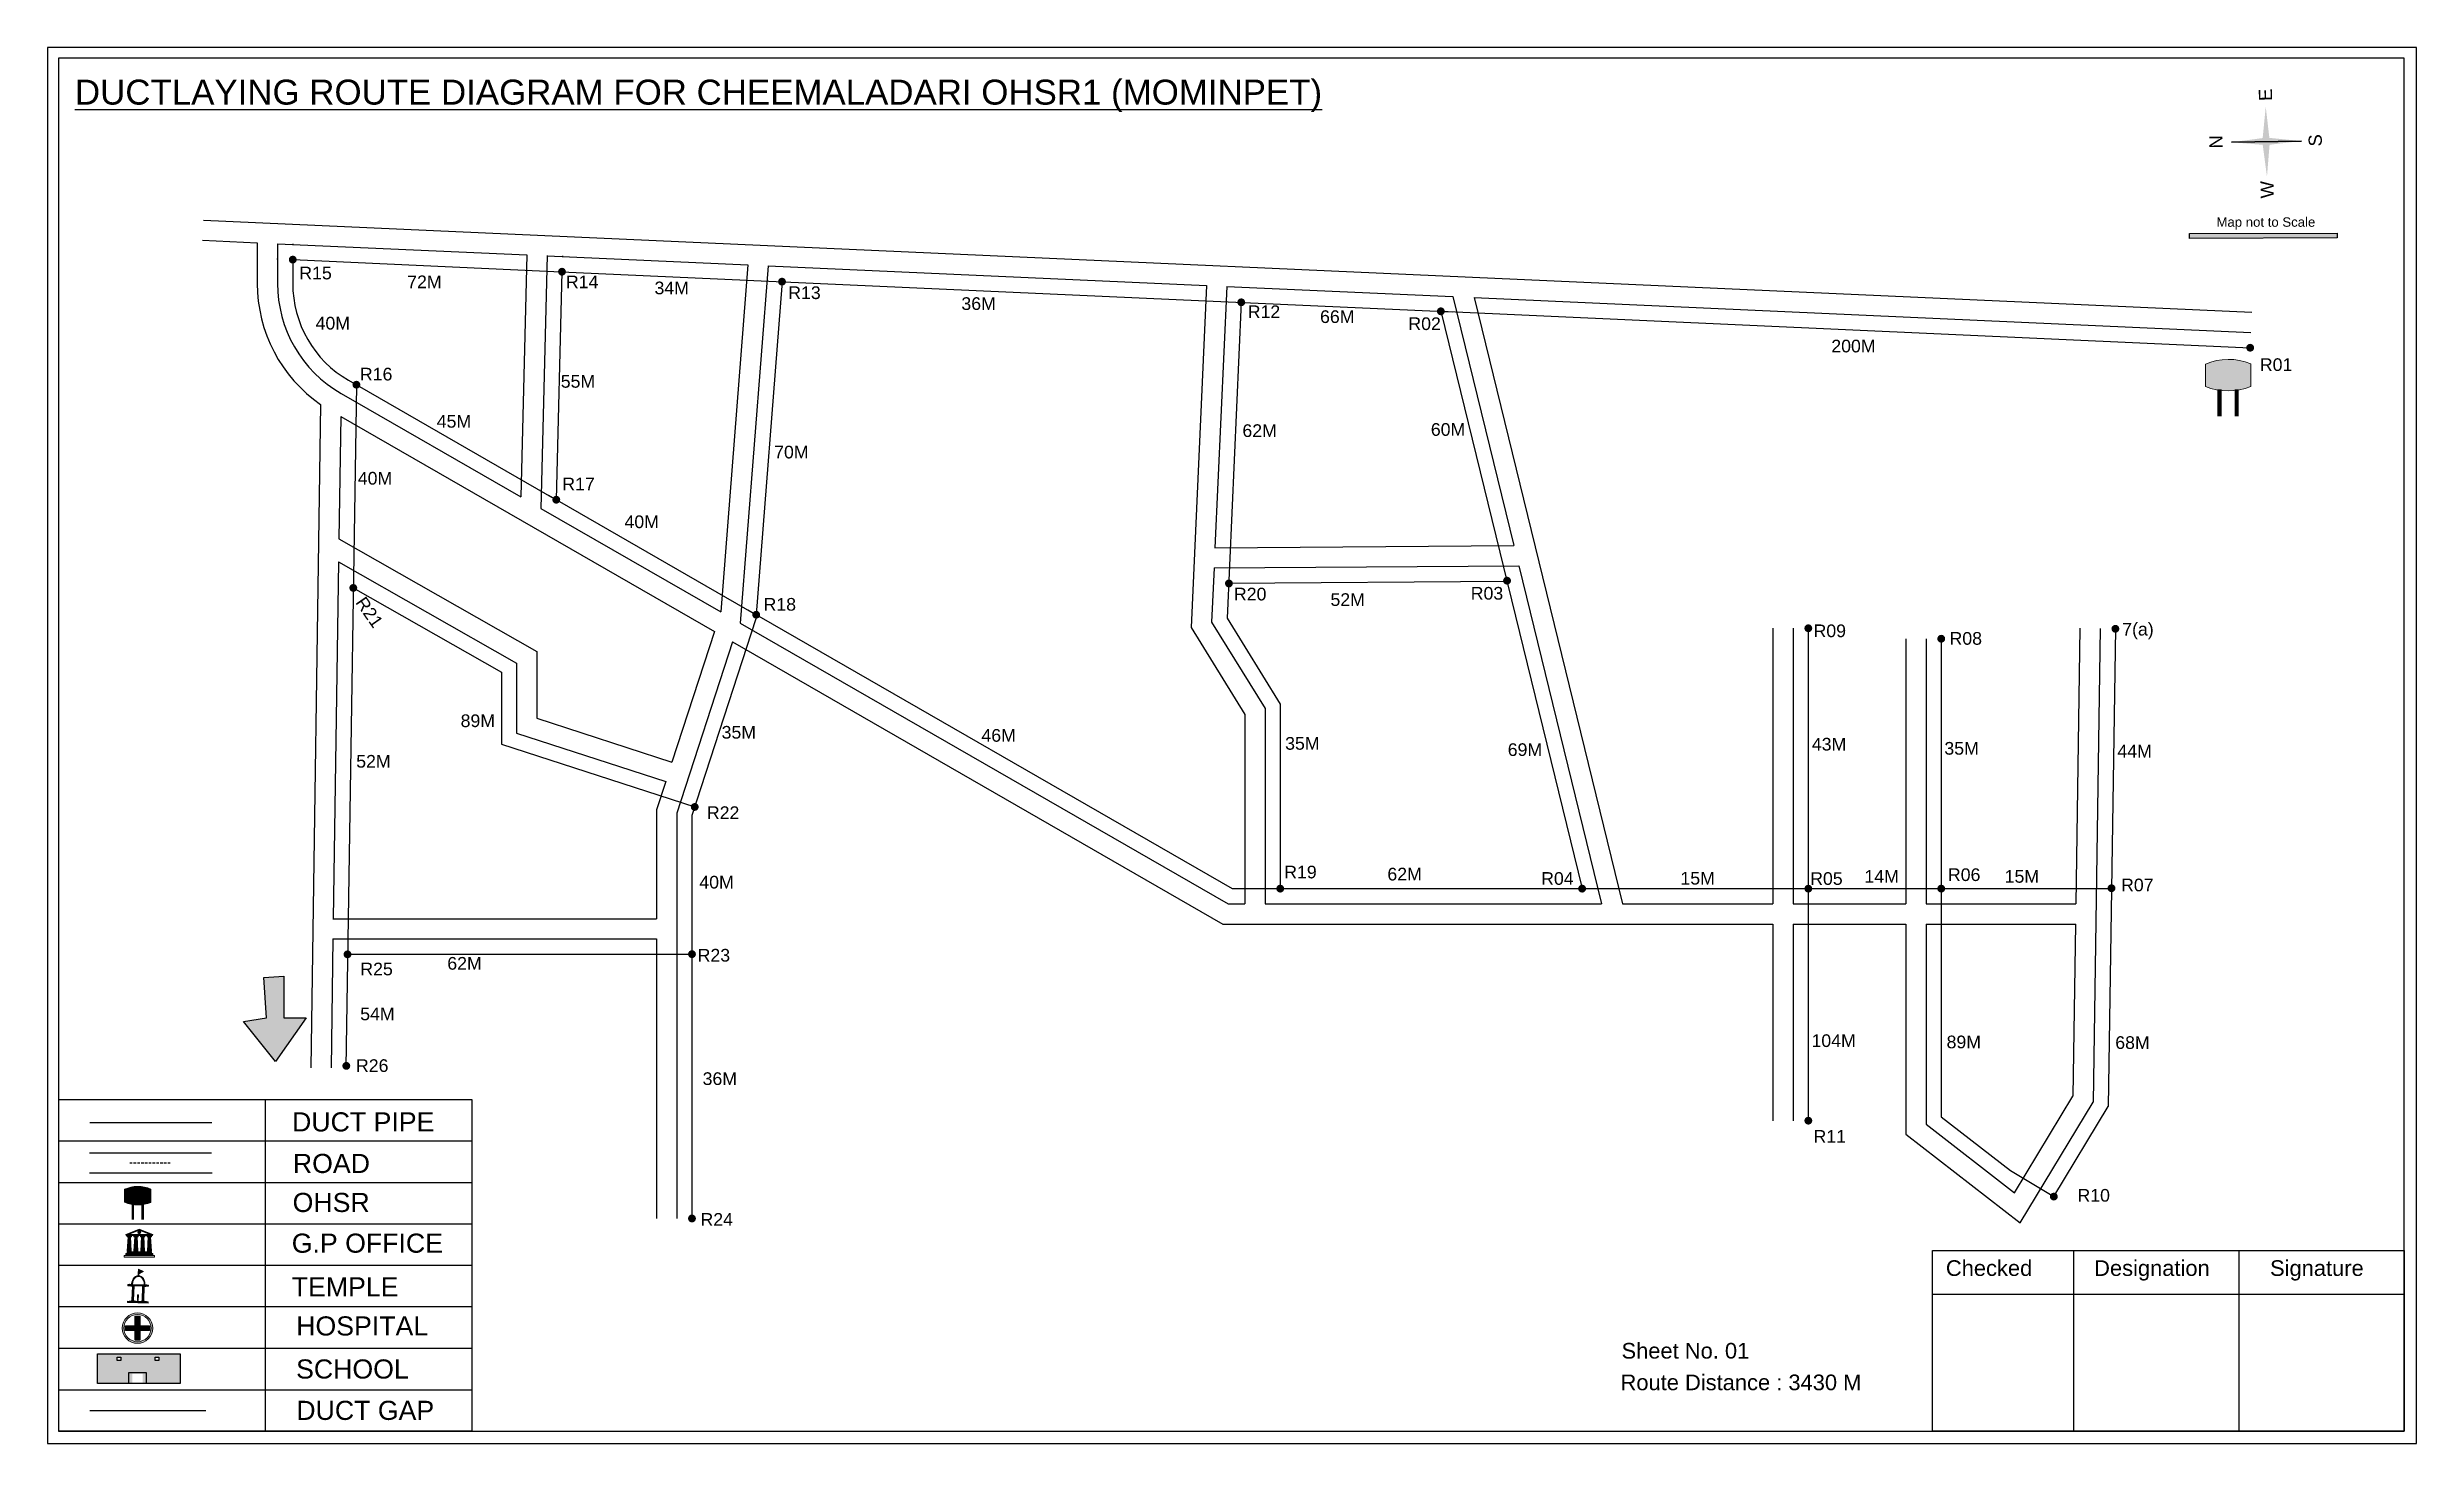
# Model space of a CAD drawing. Header units: inches. Extents: x 183 to 7161, y 301 to 1670.
# Drawn here: x 2012 to 2946, y 1119 to 1670 of the extents above; entities that cross this region are included whole.
import ezdxf

# ---------------------------------------------------------------- set-up
doc = ezdxf.new("R2010")
doc.units = ezdxf.units.IN
doc.header["$MEASUREMENT"] = 0
doc.linetypes.add('DASHEDX2', pattern=[1.5, 1, -0.5])
for name, color, linetype in [('LANDMARK', 7, 'Continuous'), ('OHT', 7, 'Continuous'), ('pipe', 5, 'Continuous')]:
    doc.layers.add(name, color=color, linetype=linetype)
doc.styles.get("Standard").update_dxf_attribs({"font": 'arial.ttf'})

msp = doc.modelspace()

# ---------------------------------------------------------------- texts
at = {"color": 242, "true_color": 0xcd2027}
msp.add_text('%%UDUCTLAYING ROUTE DIAGRAM FOR CHEEMALADARI OHSR1 (MOMINPET)', height=9.8438, dxfattribs=at).set_placement((2022.41, 1647.26))
for s, height, rotation, p in [('E', 5.2, 91.00631, (2889.18, 1648.73)), ('N', 5.2, 91.00631, (2869.67, 1629.99)), ('S', 5.2, 91.00631, (2908.82, 1630.78)), ('W', 5.2, 91.00631, (2889.86, 1610.31)), ('R21', 5, 304.85685, (2132.85, 1450.87))]:
    msp.add_text(s, height=height, rotation=rotation).set_placement(p)
for s, height, p in [('Map not to Scale', 3.7195, (2867.22, 1599.08)), ('R15', 5, (2110.92, 1578.33)), ('72M', 5, (2153.47, 1574.84)), ('R14', 5, (2216.09, 1574.84)), ('34M', 5, (2251.03, 1572.45)), ('R13', 5, (2303.79, 1570.57)), ('36M', 5, (2372.1, 1566.27)), ('40M', 5, (2117.33, 1558.55)), ('R12', 5, (2485.06, 1563.06)), ('66M', 5, (2513.59, 1561.12)), ('R02', 5, (2548.43, 1558.34)), ('200M', 5, (2715.28, 1549.53)), ('R16', 5, (2134.82, 1538.45)), ('R01', 5, (2884.34, 1542.19)), ('55M', 5, (2214.05, 1535.59)), ('45M', 5, (2165.12, 1519.83)), ('62M', 5, (2482.96, 1516.16)), ('60M', 5, (2557.29, 1516.62)), ('70M', 5, (2298.23, 1507.71)), ('40M', 5, (2133.98, 1497.38)), ('R17', 5, (2214.66, 1495.12)), ('40M', 5, (2239.2, 1480.22)), ('R18', 5, (2294.05, 1447.65)), ('R20', 5, (2479.62, 1451.69)), ('52M', 5, (2517.69, 1449.52)), ('R03', 5, (2573.03, 1452)), ('R09', 5, (2708.27, 1437.2)), ('7(a)', 5, (2830.04, 1437.85)), ('R08', 5, (2761.91, 1434.21)), ('89M', 5, (2174.55, 1401.73)), ('35M', 5, (2277.5, 1397.18)), ('46M', 5, (2380, 1395.95)), ('35M', 5, (2499.82, 1392.8)), ('69M', 5, (2587.63, 1390.33)), ('43M', 5, (2707.6, 1392.49)), ('35M', 5, (2759.88, 1390.85)), ('44M', 5, (2828.13, 1389.73)), ('52M', 5, (2133.36, 1385.73)), ('R22', 5, (2271.7, 1365.47)), ('R19', 5, (2499.45, 1342.06)), ('62M', 5, (2540.15, 1341.24)), ('R06', 5, (2761.28, 1341.01)), ('40M', 5, (2268.72, 1338.06)), ('R04', 5, (2600.81, 1339.51)), ('15M', 5, (2655.76, 1339.62)), ('R05', 5, (2706.94, 1339.49)), ('14M', 5, (2728.35, 1340.34)), ('15M', 5, (2783.66, 1340.34)), ('R07', 5, (2829.59, 1336.95)), ('R25', 5, (2134.98, 1303.81)), ('62M', 5, (2169.29, 1306.04)), ('R23', 5, (2268.04, 1309.24)), ('54M', 5, (2134.93, 1286.08)), ('104M', 5, (2707.46, 1275.54)), ('89M', 5, (2760.75, 1275.03)), ('68M', 5, (2827.29, 1274.79)), ('R26', 5, (2133.26, 1265.7)), ('36M', 5, (2270.01, 1260.56)), ('DUCT PIPE', 7.537, (2108.05, 1242.24)), ('R11', 5, (2708.26, 1237.78)), ('ROAD ', 7.537, (2108.37, 1225.85)), ('OHSR', 7.537, (2108.27, 1210.46)), ('R10', 5, (2812.38, 1214.54)), ('R24', 5, (2269.17, 1205.03)), ('G.P OFFICE', 7.537, (2107.93, 1194.4)), ('Checked', 6.18, (2760.48, 1185.25)), ('Designation', 6.1803, (2818.96, 1185.25)), ('Signature', 6.18, (2888.36, 1185.25)), ('TEMPLE', 7.537, (2107.92, 1177.17)), ('HOSPITAL', 7.537, (2109.68, 1161.75)), ('Sheet No. 01', 6.1803, (2632.52, 1152.64)), ('SCHOOL', 7.537, (2109.63, 1144.77)), ('Route Distance : 3430 M', 6.1803, (2632.13, 1140.17)), ('DUCT GAP', 7.537, (2109.73, 1128.45))]:
    msp.add_text(s, height=height).set_placement(p)

# ---------------------------------------------------------------- blocks, each defined once
blk = doc.blocks.new('OHT')
at = {"linetype": 'Continuous', "lineweight": 0, "true_color": 0x0ffffc}
blk.add_hatch(color=4, dxfattribs=at).paths.add_polyline_path([(0.012, 1), (0, 1, 0.101323), (-0.4, 0.916), (-0.4, 0.525, 0.194075), (0.399, 0.521), (0.399, 0.921, 0.097877)])
at = {"color": 4, "linetype": 'Continuous', "lineweight": 0, "true_color": 0x0ffffc, "flags": 128}
for points in [[(-0.4, 0.525), (-0.4, 0.916)], [(0.399, 0.521), (0.399, 0.921)]]:
    blk.add_lwpolyline(points, dxfattribs=at)
at = {"color": 4, "linetype": 'Continuous', "lineweight": 0, "true_color": 0x0ffffc, "const_width": 0.075, "flags": 128}
for points in [[(-0.15, 0), (-0.15, 0.475)], [(0.15, 0), (0.15, 0.473)]]:
    blk.add_lwpolyline(points, dxfattribs=at)
at = {"color": 4, "linetype": 'Continuous', "lineweight": 0, "true_color": 0x0ffffc}
for centre, radius, start, end in [((0.006, -0.019), 1.019, 67.3109, 113.4711), ((0.004, 1.513), 1.068, 247.7682, 291.7007)]:
    blk.add_arc(centre, radius, start, end, dxfattribs=at)
blk = doc.blocks.new('Government_Office')
at = {"linetype": 'Continuous', "lineweight": 0, "true_color": 0xff0000}
h = blk.add_hatch(color=1, dxfattribs=at)
h.paths.add_polyline_path([(0.44, 0.72), (0.45, 0.75), (0, 0.93), (-0.45, 0.75), (-0.44, 0.72)])
h.paths.add_polyline_path([(0.355, 0.75), (-0.355, 0.75), (0, 0.9)], flags=16)
h.paths.add_polyline_path([(0, 0.778, -1), (0, 0.872, -1)], flags=0)
h = blk.add_hatch(color=1, dxfattribs=at)
edge = h.paths.add_edge_path()
edge.add_arc((0, 0.825), 0.0467, 90, 270)
edge.add_arc((0, 0.825), 0.0467, 270, 450)
for points in [[(-0.5, 0.05), (0.5, 0.05), (0.5, 0), (-0.5, 0)], [(-0.45, 0.075), (-0.45, 0.12), (0.45, 0.12), (0.45, 0.075)], [(-0.4, 0.14), (-0.4, 0.18), (0.4, 0.18), (0.4, 0.14)]]:
    blk.add_hatch(color=1, dxfattribs=at).paths.add_polyline_path(points)
h = blk.add_hatch(color=1, dxfattribs=at)
edge = h.paths.add_edge_path()
edge.add_line((-0.27, 0.195), (-0.295, 0.675))
edge.add_line((-0.295, 0.675), (-0.29, 0.675))
edge.add_arc((-0.278, 0.688), 0.0176, 225.30401, 441.56588)
edge.add_line((-0.275, 0.705), (-0.395, 0.705))
edge.add_arc((-0.392, 0.688), 0.0176, 98.43412, 314.69599)
edge.add_line((-0.38, 0.675), (-0.375, 0.675))
edge.add_line((-0.375, 0.675), (-0.4, 0.195))
edge.add_line((-0.4, 0.195), (-0.27, 0.195))
h = blk.add_hatch(color=1, dxfattribs=at)
edge = h.paths.add_edge_path()
edge.add_line((-0.047, 0.195), (-0.072, 0.675))
edge.add_line((-0.072, 0.675), (-0.067, 0.675))
edge.add_arc((-0.054, 0.688), 0.0176, 225.30401, 441.56588)
edge.add_line((-0.052, 0.705), (-0.172, 0.705))
edge.add_arc((-0.169, 0.688), 0.0176, 98.43412, 314.69599)
edge.add_line((-0.157, 0.675), (-0.152, 0.675))
edge.add_line((-0.152, 0.675), (-0.177, 0.195))
edge.add_line((-0.177, 0.195), (-0.047, 0.195))
h = blk.add_hatch(color=1, dxfattribs=at)
edge = h.paths.add_edge_path()
edge.add_line((0.177, 0.195), (0.152, 0.675))
edge.add_line((0.152, 0.675), (0.157, 0.675))
edge.add_arc((0.169, 0.688), 0.0176, 225.30401, 441.56588)
edge.add_line((0.172, 0.705), (0.052, 0.705))
edge.add_arc((0.054, 0.688), 0.0176, 98.43412, 314.69599)
edge.add_line((0.067, 0.675), (0.072, 0.675))
edge.add_line((0.072, 0.675), (0.047, 0.195))
edge.add_line((0.047, 0.195), (0.177, 0.195))
h = blk.add_hatch(color=1, dxfattribs=at)
edge = h.paths.add_edge_path()
edge.add_line((0.4, 0.195), (0.375, 0.675))
edge.add_line((0.375, 0.675), (0.38, 0.675))
edge.add_arc((0.392, 0.688), 0.0176, 225.30401, 441.56588)
edge.add_line((0.395, 0.705), (0.275, 0.705))
edge.add_arc((0.278, 0.688), 0.0176, 98.43412, 314.69599)
edge.add_line((0.29, 0.675), (0.295, 0.675))
edge.add_line((0.295, 0.675), (0.27, 0.195))
edge.add_line((0.27, 0.195), (0.4, 0.195))
at = {"color": 1, "linetype": 'Continuous', "lineweight": 0, "true_color": 0xff0000, "flags": 128}
for points in [[(-0.45, 0.75), (-0.44, 0.72), (0.44, 0.72), (0.45, 0.75), (0, 0.93)], [(-0.355, 0.75), (0.355, 0.75), (0, 0.9)], [(-0.5, 0.05), (0.5, 0.05), (0.5, 0), (-0.5, 0)], [(-0.45, 0.075), (-0.45, 0.12), (0.45, 0.12), (0.45, 0.075)], [(-0.4, 0.14), (-0.4, 0.18), (0.4, 0.18), (0.4, 0.14)]]:
    blk.add_lwpolyline(points, close=True, dxfattribs=at)
for points in [[(0, 0.872, 1), (0, 0.778, 1)], [(-0.27, 0.195), (-0.295, 0.675), (-0.29, 0.675, 1.379694), (-0.275, 0.705), (-0.395, 0.705, 1.379694), (-0.38, 0.675), (-0.375, 0.675), (-0.4, 0.195)], [(-0.047, 0.195), (-0.072, 0.675), (-0.067, 0.675, 1.379694), (-0.052, 0.705), (-0.172, 0.705, 1.379694), (-0.157, 0.675), (-0.152, 0.675), (-0.177, 0.195)], [(0.177, 0.195), (0.152, 0.675), (0.157, 0.675, 1.379694), (0.172, 0.705), (0.052, 0.705, 1.379694), (0.067, 0.675), (0.072, 0.675), (0.047, 0.195)], [(0.4, 0.195), (0.375, 0.675), (0.38, 0.675, 1.379694), (0.395, 0.705), (0.275, 0.705, 1.379694), (0.29, 0.675), (0.295, 0.675), (0.27, 0.195)]]:
    blk.add_lwpolyline(points, format="xyb", close=True, dxfattribs=at)
blk = doc.blocks.new('Temple')
at = {"linetype": 'Continuous', "lineweight": 0, "true_color": 0xff0000}
h = blk.add_hatch(color=1, dxfattribs=at)
edge = h.paths.add_edge_path()
edge.add_line((0.175, 0.49), (0.225, 0.49))
edge.add_line((0.225, 0.49), (0.225, 0.497))
edge.add_line((0.225, 0.497), (0.307, 0.497))
edge.add_line((0.307, 0.497), (0.307, 0.533))
edge.add_line((0.307, 0.533), (0.257, 0.533))
edge.add_line((0.257, 0.533), (0.257, 0.54))
edge.add_line((0.257, 0.54), (0.2, 0.54))
edge.add_spline(control_points=[(0.2, 0.54), (0.2, 0.589), (0.19, 0.638), (0.142, 0.743), (0.092, 0.79), (0.027, 0.805), (0.02, 0.806), (0.012, 0.806)], knot_values=[4.712389, 4.712389, 4.712389, 4.712389, 5.278166, 5.278166, 6.117402, 6.117402, 6.223801, 6.223801, 6.223801, 6.223801], degree=3, periodic=0)
edge.add_line((0.012, 0.806), (0.012, 0.79))
edge.add_line((0.012, 0.79), (-0.012, 0.79))
edge.add_line((-0.012, 0.79), (-0.012, 0.806))
edge.add_spline(control_points=[(-0.012, 0.806), (-0.055, 0.802), (-0.096, 0.781), (-0.171, 0.699), (-0.197, 0.628), (-0.2, 0.55), (-0.2, 0.545), (-0.2, 0.54)], knot_values=[6.343965, 6.343965, 6.343965, 6.343965, 6.956638, 6.956638, 7.795874, 7.795874, 7.853982, 7.853982, 7.853982, 7.853982], degree=3, periodic=0)
edge.add_line((-0.2, 0.54), (-0.257, 0.54))
edge.add_line((-0.257, 0.54), (-0.257, 0.533))
edge.add_line((-0.257, 0.533), (-0.307, 0.533))
edge.add_line((-0.307, 0.533), (-0.307, 0.497))
edge.add_line((-0.307, 0.497), (-0.225, 0.497))
edge.add_line((-0.225, 0.497), (-0.225, 0.49))
edge.add_line((-0.225, 0.49), (-0.175, 0.49))
edge.add_line((-0.175, 0.49), (-0.175, 0.07))
edge.add_arc((-0.205, 0.07), 0.03, -90, 0, ccw=False)
edge.add_line((-0.205, 0.04), (-0.257, 0.04))
edge.add_line((-0.257, 0.04), (-0.257, 0.033))
edge.add_line((-0.257, 0.033), (-0.307, 0.033))
edge.add_line((-0.307, 0.033), (-0.307, 0))
edge.add_line((-0.307, 0), (0.307, 0))
edge.add_line((0.307, 0), (0.307, 0.033))
edge.add_line((0.307, 0.033), (0.257, 0.033))
edge.add_line((0.257, 0.033), (0.257, 0.04))
edge.add_line((0.257, 0.04), (0.205, 0.04))
edge.add_arc((0.205, 0.07), 0.03, 180, 270, ccw=False)
edge.add_line((0.175, 0.07), (0.175, 0.49))
h.paths.add_polyline_path([(0.125, 0.07, -0.414214), (0.095, 0.04), (0.05, 0.04), (0.05, 0.033), (-0.05, 0.033), (-0.05, 0.04), (-0.095, 0.04, -0.414214), (-0.125, 0.07), (-0.125, 0.497), (0.125, 0.497)], flags=16)
edge = h.paths.add_edge_path(flags=16)
edge.add_ellipse((0, 0.54), major_axis=(0, 0.242), ratio=0.722808, start_angle=270, end_angle=450, ccw=False)
edge.add_line((0.175, 0.54), (-0.175, 0.54))
h.paths.add_polyline_path([(0.012, 0.23), (0.012, 0.07), (-0.012, 0.07), (-0.012, 0.23)], flags=0)
h = blk.add_hatch(color=1, dxfattribs=at)
edge = h.paths.add_edge_path()
edge.add_line((0.012, 0.857), (0, 0.85))
edge.add_line((0, 0.85), (-0.003, 0.925))
edge.add_line((-0.003, 0.925), (-0.012, 0.925))
edge.add_line((-0.012, 0.925), (-0.012, 0.806))
edge.add_spline(control_points=[(-0.012, 0.806), (-0.004, 0.807), (0.004, 0.807), (0.012, 0.806)], knot_values=[6.223801, 6.223801, 6.223801, 6.223801, 6.343965, 6.343965, 6.343965, 6.343965], degree=3, periodic=0)
edge.add_line((0.012, 0.806), (0.012, 0.857))
h = blk.add_hatch(color=1, dxfattribs=at)
edge = h.paths.add_edge_path()
edge.add_line((0.012, 0.79), (0.012, 0.806))
edge.add_spline(control_points=[(0.012, 0.806), (0.004, 0.807), (-0.004, 0.807), (-0.012, 0.806)], knot_values=[6.223801, 6.223801, 6.223801, 6.223801, 6.343965, 6.343965, 6.343965, 6.343965], degree=3, periodic=0)
edge.add_line((-0.012, 0.806), (-0.012, 0.79))
edge.add_line((-0.012, 0.79), (0.012, 0.79))
at = {"linetype": 'Continuous', "lineweight": 0, "true_color": 0xe66000}
blk.add_hatch(color=32, dxfattribs=at).paths.add_polyline_path([(-0.006, 1), (0.147, 0.931), (0, 0.85)])
at = {"color": 1, "linetype": 'Continuous', "lineweight": 0, "true_color": 0xff0000, "flags": 128}
for points in [[(0.012, 0.925), (-0.012, 0.925), (-0.012, 0.79), (0.012, 0.79)], [(0.012, 0.23), (-0.012, 0.23), (-0.012, 0.07), (0.012, 0.07)]]:
    blk.add_lwpolyline(points, close=True, dxfattribs=at)
at = {"color": 32, "linetype": 'Continuous', "lineweight": 0, "true_color": 0xe66000, "flags": 128}
blk.add_lwpolyline([(-0.006, 1), (0.147, 0.931), (0, 0.85), (-0.006, 1)], dxfattribs=at)
at = {"color": 1, "linetype": 'Continuous', "lineweight": 0, "true_color": 0xff0000, "flags": 128}
blk.add_lwpolyline([(0.2, 0.54), (0.257, 0.54), (0.257, 0.533), (0.307, 0.533), (0.307, 0.497), (0.225, 0.497), (0.225, 0.49), (0.175, 0.49), (0.175, 0.07, 0.414214), (0.205, 0.04), (0.257, 0.04), (0.257, 0.033), (0.307, 0.033), (0.307, 0), (-0.307, 0), (-0.307, 0.033), (-0.257, 0.033), (-0.257, 0.04), (-0.205, 0.04, 0.414214), (-0.175, 0.07), (-0.175, 0.49), (-0.225, 0.49), (-0.225, 0.497), (-0.307, 0.497), (-0.307, 0.533), (-0.257, 0.533), (-0.257, 0.54), (-0.2, 0.54)], format="xyb", dxfattribs=at)
blk.add_lwpolyline([(-0.175, 0.54), (0.175, 0.54)], dxfattribs=at)
blk.add_lwpolyline([(0.125, 0.497), (0.125, 0.07, -0.414214), (0.095, 0.04), (0.05, 0.04), (0.05, 0.033), (-0.05, 0.033), (-0.05, 0.04), (-0.095, 0.04, -0.414214), (-0.125, 0.07), (-0.125, 0.497)], format="xyb", close=True, dxfattribs=at)
at = {"color": 1, "linetype": 'Continuous', "lineweight": 0, "true_color": 0xff0000}
blk.add_ellipse((0, 0.54), major_axis=(0, 0.242), ratio=0.722808, start_param=4.712389, end_param=7.853982, dxfattribs=at)
blk.add_open_spline([(0.2, 0.54), (0.2, 0.589), (0.19, 0.638), (0.142, 0.743), (0.092, 0.79), (-0.023, 0.816), (-0.085, 0.794), (-0.171, 0.699), (-0.197, 0.628), (-0.2, 0.55), (-0.2, 0.545), (-0.2, 0.54)], degree=3, knots=[4.712389, 4.712389, 4.712389, 4.712389, 5.278166, 5.278166, 6.117402, 6.117402, 6.956638, 6.956638, 7.795874, 7.795874, 7.853982, 7.853982, 7.853982, 7.853982], dxfattribs=at)
blk = doc.blocks.new('*U6')
at = {"color": 0, "linetype": 'DASHEDX2', "transparency": 16777216}
blk.add_line((-8.22, 0), (8.01, 0), dxfattribs=at)
blk = doc.blocks.new('Hospital')
at = {"linetype": 'Continuous', "lineweight": 0, "true_color": 0x000000}
h = blk.add_hatch(color=18, dxfattribs=at)
h.paths.add_polyline_path([(-0.5, 0, 1), (0.5, 0, 1)])
h.paths.add_polyline_path([(0.446, 0, -1), (-0.446, 0, -1)], flags=16)
at = {"linetype": 'Continuous', "true_color": 0xff0000}
blk.add_hatch(color=1, dxfattribs=at).paths.add_polyline_path([(-0.394, 0.08), (-0.08, 0.08), (-0.08, 0.394), (0.08, 0.394), (0.08, 0.08), (0.394, 0.08), (0.394, -0.08), (0.08, -0.08), (0.08, -0.394), (-0.08, -0.394), (-0.08, -0.08), (-0.394, -0.08)])
at = {"color": 1, "linetype": 'Continuous', "true_color": 0xff0000, "flags": 128}
blk.add_lwpolyline([(-0.394, 0.08), (-0.08, 0.08), (-0.08, 0.394), (0.08, 0.394), (0.08, 0.08), (0.394, 0.08), (0.394, -0.08), (0.08, -0.08), (0.08, -0.394), (-0.08, -0.394), (-0.08, -0.08), (-0.394, -0.08)], close=True, dxfattribs=at)
at = {"color": 18, "linetype": 'Continuous', "lineweight": 0, "true_color": 0x000000}
for radius in [0.5, 0.446]:
    blk.add_circle((0, 0), radius, dxfattribs=at)

# ---------------------------------------------------------------- hatches: boundary and pattern name
at = {"true_color": 0x0093dd}
h = msp.add_hatch(color=142, dxfattribs=at)
h.dxf.hatch_style = 1
h.paths.add_polyline_path([(2856.54, 1596.45), (2856.54, 1594.51), (2914.82, 1594.65), (2914.82, 1596.58)])
at = {"ltscale": 0.5}
h = msp.add_hatch(color=5, dxfattribs=at)
h.dxf.hatch_style = 1
h.paths.add_polyline_path([(2109.89, 1586.12, 1), (2106.77, 1586.12, 1)])
h = msp.add_hatch(color=5, dxfattribs=at)
h.dxf.hatch_style = 1
h.paths.add_polyline_path([(2216.09, 1581.34, 1), (2212.98, 1581.34, 1)])
h = msp.add_hatch(color=5, dxfattribs=at)
h.dxf.hatch_style = 1
h.paths.add_polyline_path([(2302.9, 1577.43, 1), (2299.78, 1577.43, 1)])
h = msp.add_hatch(color=5, dxfattribs=at)
h.dxf.hatch_style = 1
h.paths.add_polyline_path([(2484.06, 1569.28, 1), (2480.95, 1569.28, 1)])
h = msp.add_hatch(color=5, dxfattribs=at)
h.dxf.hatch_style = 1
h.paths.add_polyline_path([(2562.8, 1565.73, 1), (2559.68, 1565.73, 1)])
h = msp.add_hatch(color=5, dxfattribs=at)
h.dxf.hatch_style = 1
h.paths.add_polyline_path([(2882.08, 1551.36, 1), (2878.96, 1551.36, 1)])
h = msp.add_hatch(color=5, dxfattribs=at)
h.dxf.hatch_style = 1
h.paths.add_polyline_path([(2135, 1536.77, 1), (2131.88, 1536.77, 1)])
h = msp.add_hatch(color=5, dxfattribs=at)
h.dxf.hatch_style = 1
h.paths.add_polyline_path([(2213.85, 1491.41, 1), (2210.73, 1491.41, 1)])
h = msp.add_hatch(color=5, dxfattribs=at)
h.dxf.hatch_style = 1
h.paths.add_polyline_path([(2133.77, 1456.63, 1), (2130.65, 1456.63, 1)])
h = msp.add_hatch(color=5, dxfattribs=at)
h.dxf.hatch_style = 1
h.paths.add_polyline_path([(2479.2, 1458.38, 1), (2476.08, 1458.38, 1)])
h = msp.add_hatch(color=5, dxfattribs=at)
h.dxf.hatch_style = 1
h.paths.add_polyline_path([(2588.92, 1459.48, 1), (2585.8, 1459.48, 1)])
h = msp.add_hatch(color=5, dxfattribs=at)
h.dxf.hatch_style = 1
h.paths.add_polyline_path([(2292.7, 1446.05, 1), (2289.58, 1446.05, 1)])
h = msp.add_hatch(color=5, dxfattribs=at)
h.dxf.hatch_style = 1
h.paths.add_polyline_path([(2707.77, 1440.71, 1), (2704.65, 1440.71, 1)])
h = msp.add_hatch(color=5, dxfattribs=at)
h.dxf.hatch_style = 1
h.paths.add_polyline_path([(2828.9, 1440.5, 1), (2825.79, 1440.5, 1)])
h = msp.add_hatch(color=5, dxfattribs=at)
h.dxf.hatch_style = 1
h.paths.add_polyline_path([(2760.2, 1436.57, 1), (2757.08, 1436.57, 1)])
h = msp.add_hatch(color=5, dxfattribs=at)
h.dxf.hatch_style = 1
h.paths.add_polyline_path([(2268.47, 1370.23, 1), (2265.35, 1370.23, 1)])
h = msp.add_hatch(color=5, dxfattribs=at)
h.dxf.hatch_style = 1
h.paths.add_polyline_path([(2499.44, 1338.01, 1), (2496.32, 1338.01, 1)])
h = msp.add_hatch(color=5, dxfattribs=at)
h.dxf.hatch_style = 1
h.paths.add_polyline_path([(2618.54, 1338.01, 1), (2615.42, 1338.01, 1)])
h = msp.add_hatch(color=5, dxfattribs=at)
h.dxf.hatch_style = 1
h.paths.add_polyline_path([(2707.77, 1338.01, 1), (2704.65, 1338.01, 1)])
h = msp.add_hatch(color=5, dxfattribs=at)
h.dxf.hatch_style = 1
h.paths.add_polyline_path([(2760.2, 1338.01, 1), (2757.08, 1338.01, 1)])
h = msp.add_hatch(color=5, dxfattribs=at)
h.dxf.hatch_style = 1
h.paths.add_polyline_path([(2827.37, 1338.17, 1), (2824.25, 1338.17, 1)])
h = msp.add_hatch(color=5, dxfattribs=at)
h.dxf.hatch_style = 1
h.paths.add_polyline_path([(2131.48, 1312.08, 1), (2128.36, 1312.08, 1)])
h = msp.add_hatch(color=5, dxfattribs=at)
h.dxf.hatch_style = 1
h.paths.add_polyline_path([(2267.37, 1312.16, 1), (2264.25, 1312.16, 1)])
h = msp.add_hatch(color=256)
h.dxf.hatch_style = 1
h.paths.add_polyline_path([(2113.64, 1287.02), (2104.87, 1287.02), (2104.87, 1303.45), (2096.96, 1302.97), (2097.93, 1287.02), (2088.95, 1285.59), (2101.47, 1269.88)])
h = msp.add_hatch(color=5, dxfattribs=at)
h.dxf.hatch_style = 1
h.paths.add_polyline_path([(2131.01, 1268.1, 1), (2127.89, 1268.1, 1)])
h = msp.add_hatch(color=5, dxfattribs=at)
h.dxf.hatch_style = 1
h.paths.add_polyline_path([(2707.77, 1246.47, 1), (2704.65, 1246.47, 1)])
h = msp.add_hatch(color=5, dxfattribs=at)
h.dxf.hatch_style = 1
h.paths.add_polyline_path([(2804.62, 1216.54, 1), (2801.51, 1216.54, 1)])
h = msp.add_hatch(color=5, dxfattribs=at)
h.dxf.hatch_style = 1
h.paths.add_polyline_path([(2267.37, 1207.9, 1), (2264.25, 1207.9, 1)])
at = {"true_color": 0xc8c92d}
h = msp.add_hatch(color=52, dxfattribs=at)
h.dxf.hatch_style = 1
h.paths.add_polyline_path([(2037.74, 1154.47), (2031.26, 1154.47), (2031.26, 1142.83), (2037.74, 1142.83)])
h.paths.add_polyline_path([(2063.83, 1154.47), (2057.36, 1154.47), (2057.36, 1142.83), (2063.83, 1142.83)])
at = {"true_color": 0x293189}
h = msp.add_hatch(color=177, dxfattribs=at)
h.dxf.hatch_style = 1
h.paths.add_polyline_path([(2057.36, 1154.47), (2037.74, 1154.47), (2037.74, 1142.83), (2045.1, 1142.83), (2045.1, 1146.64), (2049.15, 1146.64), (2049.15, 1142.83), (2057.36, 1142.83)])
h.paths.add_polyline_path([(2040.54, 1151.88), (2039.1, 1151.88), (2039.1, 1153.21), (2040.54, 1153.21)], flags=16)
h.paths.add_polyline_path([(2054.06, 1151.88), (2054.06, 1153.21), (2055.5, 1153.21), (2055.5, 1151.88)], flags=16)

# ---------------------------------------------------------------- linework, layer by layer
for p, q in [((2900.71, 1632.89), (2873.1, 1632.41)), ((2873.1, 1632.41), (2900.71, 1632.89)), ((2900.71, 1632.89), (2873.1, 1632.41)), ((2886.93, 1632.65), (2900.71, 1632.89)), ((2073.13, 1601.72), (2881.15, 1565.34)), ((2072.77, 1593.73), (2094.34, 1592.76)), ((2094.34, 1592.76), (2094.32, 1576.75)), ((2102.34, 1592.4), (2102.32, 1576.74)), ((2102.34, 1592.4), (2200.69, 1587.97)), ((2108.34, 1592.39), (2108.34, 1592.13)), ((2102.07, 1586.41), (2102.33, 1586.39)), ((2200.69, 1587.97), (2198.32, 1492.52)), ((2208.69, 1587.77), (2206.2, 1487.99)), ((2208.69, 1587.61), (2287.81, 1584.05)), ((2214.69, 1587.62), (2214.68, 1587.34)), ((2287.81, 1584.05), (2277.18, 1447.15)), ((2295.81, 1583.69), (2284.87, 1442.73)), ((2295.81, 1583.69), (2468.79, 1575.9)), ((2468.79, 1575.9), (2462.72, 1441.06)), ((2476.78, 1575.54), (2472.14, 1472.49)), ((2476.78, 1575.54), (2566, 1571.53)), ((2566, 1571.53), (2590.04, 1473.31)), ((2574.33, 1571.15), (2880.79, 1557.35)), ((2574.33, 1571.15), (2632.86, 1332.01)), ((2127.39, 1533.33), (2198.32, 1492.52)), ((2119.32, 1528.97), (2115.5, 1267.3)), ((2127.25, 1524.18), (2126.51, 1475.98)), ((2127.25, 1524.18), (2274.66, 1439.38)), ((2206.2, 1487.99), (2277.18, 1447.15)), ((2126.51, 1475.98), (2204.62, 1431.59)), ((2472.14, 1472.49), (2590.04, 1473.31)), ((2126.37, 1466.86), (2124.21, 1326.16)), ((2126.37, 1466.86), (2196.62, 1426.93)), ((2471.78, 1464.48), (2470.82, 1443.17)), ((2471.78, 1464.48), (2592, 1465.32)), ((2592, 1465.32), (2624.63, 1332.01)), ((2274.66, 1439.38), (2257.92, 1387.87)), ((2284.87, 1442.73), (2477.34, 1332.01)), ((2462.72, 1441.06), (2483.88, 1406.75)), ((2470.82, 1443.17), (2491.88, 1409.02)), ((2692.21, 1440.71), (2692.21, 1332.01)), ((2700.21, 1440.71), (2700.21, 1332.01)), ((2813.35, 1440.71), (2811.72, 1332.01)), ((2821.35, 1440.59), (2818.55, 1253.83)), ((2204.62, 1431.59), (2204.62, 1405.19)), ((2281.74, 1435.3), (2259.81, 1367.81)), ((2281.74, 1435.3), (2475.2, 1324.01)), ((2744.64, 1436.57), (2744.64, 1332.01)), ((2752.64, 1436.57), (2752.64, 1332.01)), ((2196.62, 1426.93), (2196.62, 1399.38)), ((2204.62, 1405.19), (2257.92, 1387.87)), ((2483.88, 1406.75), (2483.88, 1332.01)), ((2491.88, 1409.02), (2491.88, 1332.01)), ((2196.62, 1399.38), (2255.45, 1380.26)), ((2255.45, 1380.26), (2251.81, 1369.07)), ((2251.81, 1369.07), (2251.81, 1326.16)), ((2259.81, 1367.81), (2259.81, 1207.9)), ((2477.34, 1332.01), (2483.88, 1332.01)), ((2491.88, 1332.01), (2624.63, 1332.01)), ((2632.86, 1332.01), (2692.21, 1332.01)), ((2700.21, 1332.01), (2744.64, 1332.01)), ((2752.64, 1332.01), (2811.72, 1332.01)), ((2124.09, 1318.16), (2123.5, 1267.3)), ((2124.09, 1326.16), (2251.81, 1326.16)), ((2124.09, 1318.16), (2251.81, 1318.16)), ((2251.81, 1318.16), (2251.81, 1207.9)), ((2475.2, 1324.01), (2692.21, 1324.01)), ((2692.21, 1324.01), (2692.21, 1246.47)), ((2700.21, 1324.01), (2744.64, 1324.01)), ((2700.21, 1324.01), (2700.21, 1246.47)), ((2744.64, 1324.01), (2744.64, 1241.17)), ((2752.64, 1324.01), (2811.72, 1324.01)), ((2752.64, 1324.01), (2752.64, 1245.1)), ((2811.6, 1324.01), (2810.59, 1256.12)), ((2096.96, 1302.97), (2104.87, 1303.45)), ((2097.93, 1287.02), (2096.96, 1302.97)), ((2104.87, 1303.45), (2104.87, 1287.02)), ((2088.95, 1285.59), (2097.93, 1287.02)), ((2101.47, 1269.88), (2088.95, 1285.59)), ((2113.64, 1287.02), (2101.47, 1269.88)), ((2104.87, 1287.02), (2113.64, 1287.02)), ((2015.85, 1254.68), (2015.85, 1125.31)), ((2097.5, 1254.68), (2097.5, 1124.04)), ((2179.16, 1238.35), (2015.85, 1238.35)), ((2028.09, 1233.84), (2076.27, 1233.84)), ((2028.09, 1225.94), (2076.52, 1225.94)), ((2179.16, 1222.02), (2015.85, 1222.02)), ((2179.16, 1205.69), (2015.85, 1205.69)), ((2179.16, 1189.36), (2015.85, 1189.36)), ((2179.16, 1173.03), (2015.85, 1173.03)), ((2015.85, 1156.7), (2179.16, 1156.7)), ((2015.85, 1140.37), (2179.16, 1140.37)), ((2015.85, 1125.31), (2015.85, 1124.04)), ((2015.85, 1125.06), (2015.85, 1124.05)), ((2179.16, 1124.04), (2015.85, 1124.04))]:
    msp.add_line(p, q)
at = {"color": 1}
msp.add_line((2873.1, 1632.41), (2886.92, 1632.65), dxfattribs=at)
at = {"color": 242, "true_color": 0xcd2027}
for p, q in [((2810.76, 1195.28), (2810.76, 1123.99)), ((2876.08, 1195.28), (2876.08, 1123.99)), ((2755.15, 1178.01), (2941.23, 1178.01))]:
    msp.add_line(p, q, dxfattribs=at)
for points in [[(2011.53, 1669.83), (2011.53, 1119.11), (2946.18, 1119.11), (2946.18, 1669.83)], [(2015.85, 1665.61), (2015.85, 1124.05), (2941.23, 1124.05), (2941.23, 1665.61)], [(2063.9, 1154.47), (2063.9, 1142.83), (2031.26, 1142.83), (2031.26, 1154.47)], [(2040.54, 1153.21), (2040.54, 1151.88), (2039.1, 1151.88), (2039.1, 1153.21)], [(2054.06, 1151.88), (2054.06, 1153.21), (2055.5, 1153.21), (2055.5, 1151.88)]]:
    msp.add_lwpolyline(points, close=True)
at = {"color": 142, "true_color": 0x0093dd}
msp.add_lwpolyline([(2914.83, 1594.65), (2856.54, 1594.51), (2856.54, 1596.45), (2914.82, 1596.58), (2914.82, 1594.65)], dxfattribs=at)
for points in [[(2179.16, 1124.04), (2179.16, 1254.68), (2015.85, 1254.68)], [(2744.64, 1241.17), (2789.8, 1206.17), (2818.55, 1253.83)], [(2752.64, 1245.1), (2787.59, 1218), (2810.59, 1256.12)], [(2043.7, 1142.83), (2043.7, 1147.14), (2050.55, 1147.14), (2050.55, 1142.83)]]:
    msp.add_lwpolyline(points)
at = {"color": 242, "true_color": 0xcd2027}
msp.add_lwpolyline([(2941.23, 1123.99), (2755.15, 1123.99), (2755.15, 1195.28), (2941.23, 1195.28)], close=True, dxfattribs=at)
for radius, end in [(58, 235.32146), (50, 240.08902)]:
    msp.add_arc((2152.32, 1576.67), radius, 179.92123, end)
for points in [[(2888.26, 1632.69), (2885.31, 1632.63), (2886.66, 1646.45)], [(2888.26, 1632.69), (2885.31, 1632.63), (2886.66, 1646.45)], [(2888.27, 1632.69), (2885.31, 1632.63), (2887.15, 1618.84)], [(2888.27, 1632.69), (2885.31, 1632.63), (2887.15, 1618.84)], [(2886.94, 1631.29), (2886.89, 1634.25), (2900.71, 1632.89)], [(2886.94, 1631.29), (2886.89, 1634.25), (2900.71, 1632.89)]]:
    msp.add_solid(points)
at = {"color": 1}
msp.add_solid([(2886.94, 1631.28), (2886.89, 1634.25), (2873.1, 1632.41)], dxfattribs=at)
msp.add_solid([(2886.94, 1631.28), (2886.89, 1634.25), (2873.1, 1632.41)], dxfattribs=at)
at = {"layer": 'OHT', "color": 5}
msp.add_line((2028.27, 1245.79), (2076.45, 1245.79), dxfattribs=at)
at = {"layer": 'OHT', "color": 1}
msp.add_line((2028.27, 1132.2), (2074.04, 1132.2), dxfattribs=at)
at = {"layer": 'pipe'}
for p, q in [((2108.33, 1586.12), (2108.32, 1576.73)), ((2108.33, 1586.12), (2208.54, 1581.61)), ((2208.42, 1581.62), (2287.54, 1578.06)), ((2214.53, 1581.34), (2212.29, 1491.41)), ((2287.35, 1578.06), (2468.52, 1569.91)), ((2301.34, 1577.43), (2291.01, 1444.41)), ((2468.52, 1569.91), (2565.73, 1565.53)), ((2482.51, 1569.28), (2476.9, 1444.74)), ((2561.24, 1565.73), (2880.52, 1551.36)), ((2561.24, 1565.73), (2616.98, 1338.01)), ((2133.44, 1536.77), (2130.21, 1326.07)), ((2130.38, 1538.53), (2212.29, 1491.41)), ((2209.2, 1493.19), (2291.14, 1446.05)), ((2477.52, 1458.52), (2587.3, 1459.29)), ((2132.21, 1456.63), (2190.62, 1423.44)), ((2291.01, 1444.41), (2265.81, 1366.86)), ((2287.86, 1447.93), (2478.94, 1338.01)), ((2476.9, 1444.74), (2497.88, 1410.72)), ((2706.21, 1440.71), (2706.21, 1332.01)), ((2827.35, 1440.5), (2824.53, 1252.12)), ((2758.64, 1436.57), (2758.64, 1332.01)), ((2190.62, 1423.44), (2190.62, 1395.02)), ((2497.88, 1410.72), (2497.88, 1338.01)), ((2190.62, 1395.02), (2266.91, 1370.23)), ((2265.81, 1366.86), (2265.81, 1207.9)), ((2478.94, 1338.01), (2631.4, 1338.01)), ((2631.4, 1338.01), (2700.21, 1338.01)), ((2700.21, 1338.01), (2752.64, 1338.01)), ((2752.64, 1338.01), (2825.81, 1338.01)), ((2706.21, 1332.01), (2706.21, 1246.47)), ((2758.64, 1332.01), (2758.64, 1248.04)), ((2130.21, 1326.16), (2129.32, 1267.64)), ((2130, 1312.16), (2265.81, 1312.16)), ((2785.94, 1226.88), (2803.06, 1216.54))]:
    msp.add_line(p, q, dxfattribs=at)
for points in [[(2758.64, 1248.04), (2785.94, 1226.88)], [(2803.06, 1216.54), (2824.53, 1252.12)]]:
    msp.add_lwpolyline(points, dxfattribs=at)
msp.add_arc((2152.32, 1576.67), 44, 179.92123, 240.08902, dxfattribs=at)

# ---------------------------------------------------------------- block references
at = {"linetype": 'DASHEDX2'}
msp.add_blockref('*U6', (2052.24, 1229.89), dxfattribs=at)
at = {"layer": 'LANDMARK'}
for name, p, xscale, yscale, zscale in [('Government_Office', (2047.79, 1192.66), 11.88720511909492, 11.88720511909492, 11.88720511909492), ('Hospital', (2047.07, 1164.66), 11.98860615148842, 11.98860615148842, 11.98860615148842)]:
    msp.add_blockref(name, p, dxfattribs=dict(at, xscale=xscale, yscale=yscale, zscale=zscale))
at = {"layer": 'LANDMARK', "xscale": 13.25575162515788, "yscale": 13.25575162515788, "zscale": 13.25575162515788, "rotation": 358.3713438591284}
msp.add_blockref('Temple', (2047.19, 1174.68), dxfattribs=at)
at = {"layer": 'OHT'}
for p, xscale, yscale, zscale in [((2871.83, 1524.36), 22.41341502807723, 22.41341502807723, 22.41341502807723), ((2047.17, 1207.46), 13.07449209971172, 13.07449209971172, 13.07449209971172)]:
    msp.add_blockref('OHT', p, dxfattribs=dict(at, xscale=xscale, yscale=yscale, zscale=zscale))

msp.set_redraw_order([(e.dxf.handle, doc.entitydb.next_handle()) for e in msp.query("TEXT MTEXT ATTDEF DIMENSION ARC_DIMENSION")])  # texts and dimensions are drawn at this point

doc.saveas('drawing.dxf')
